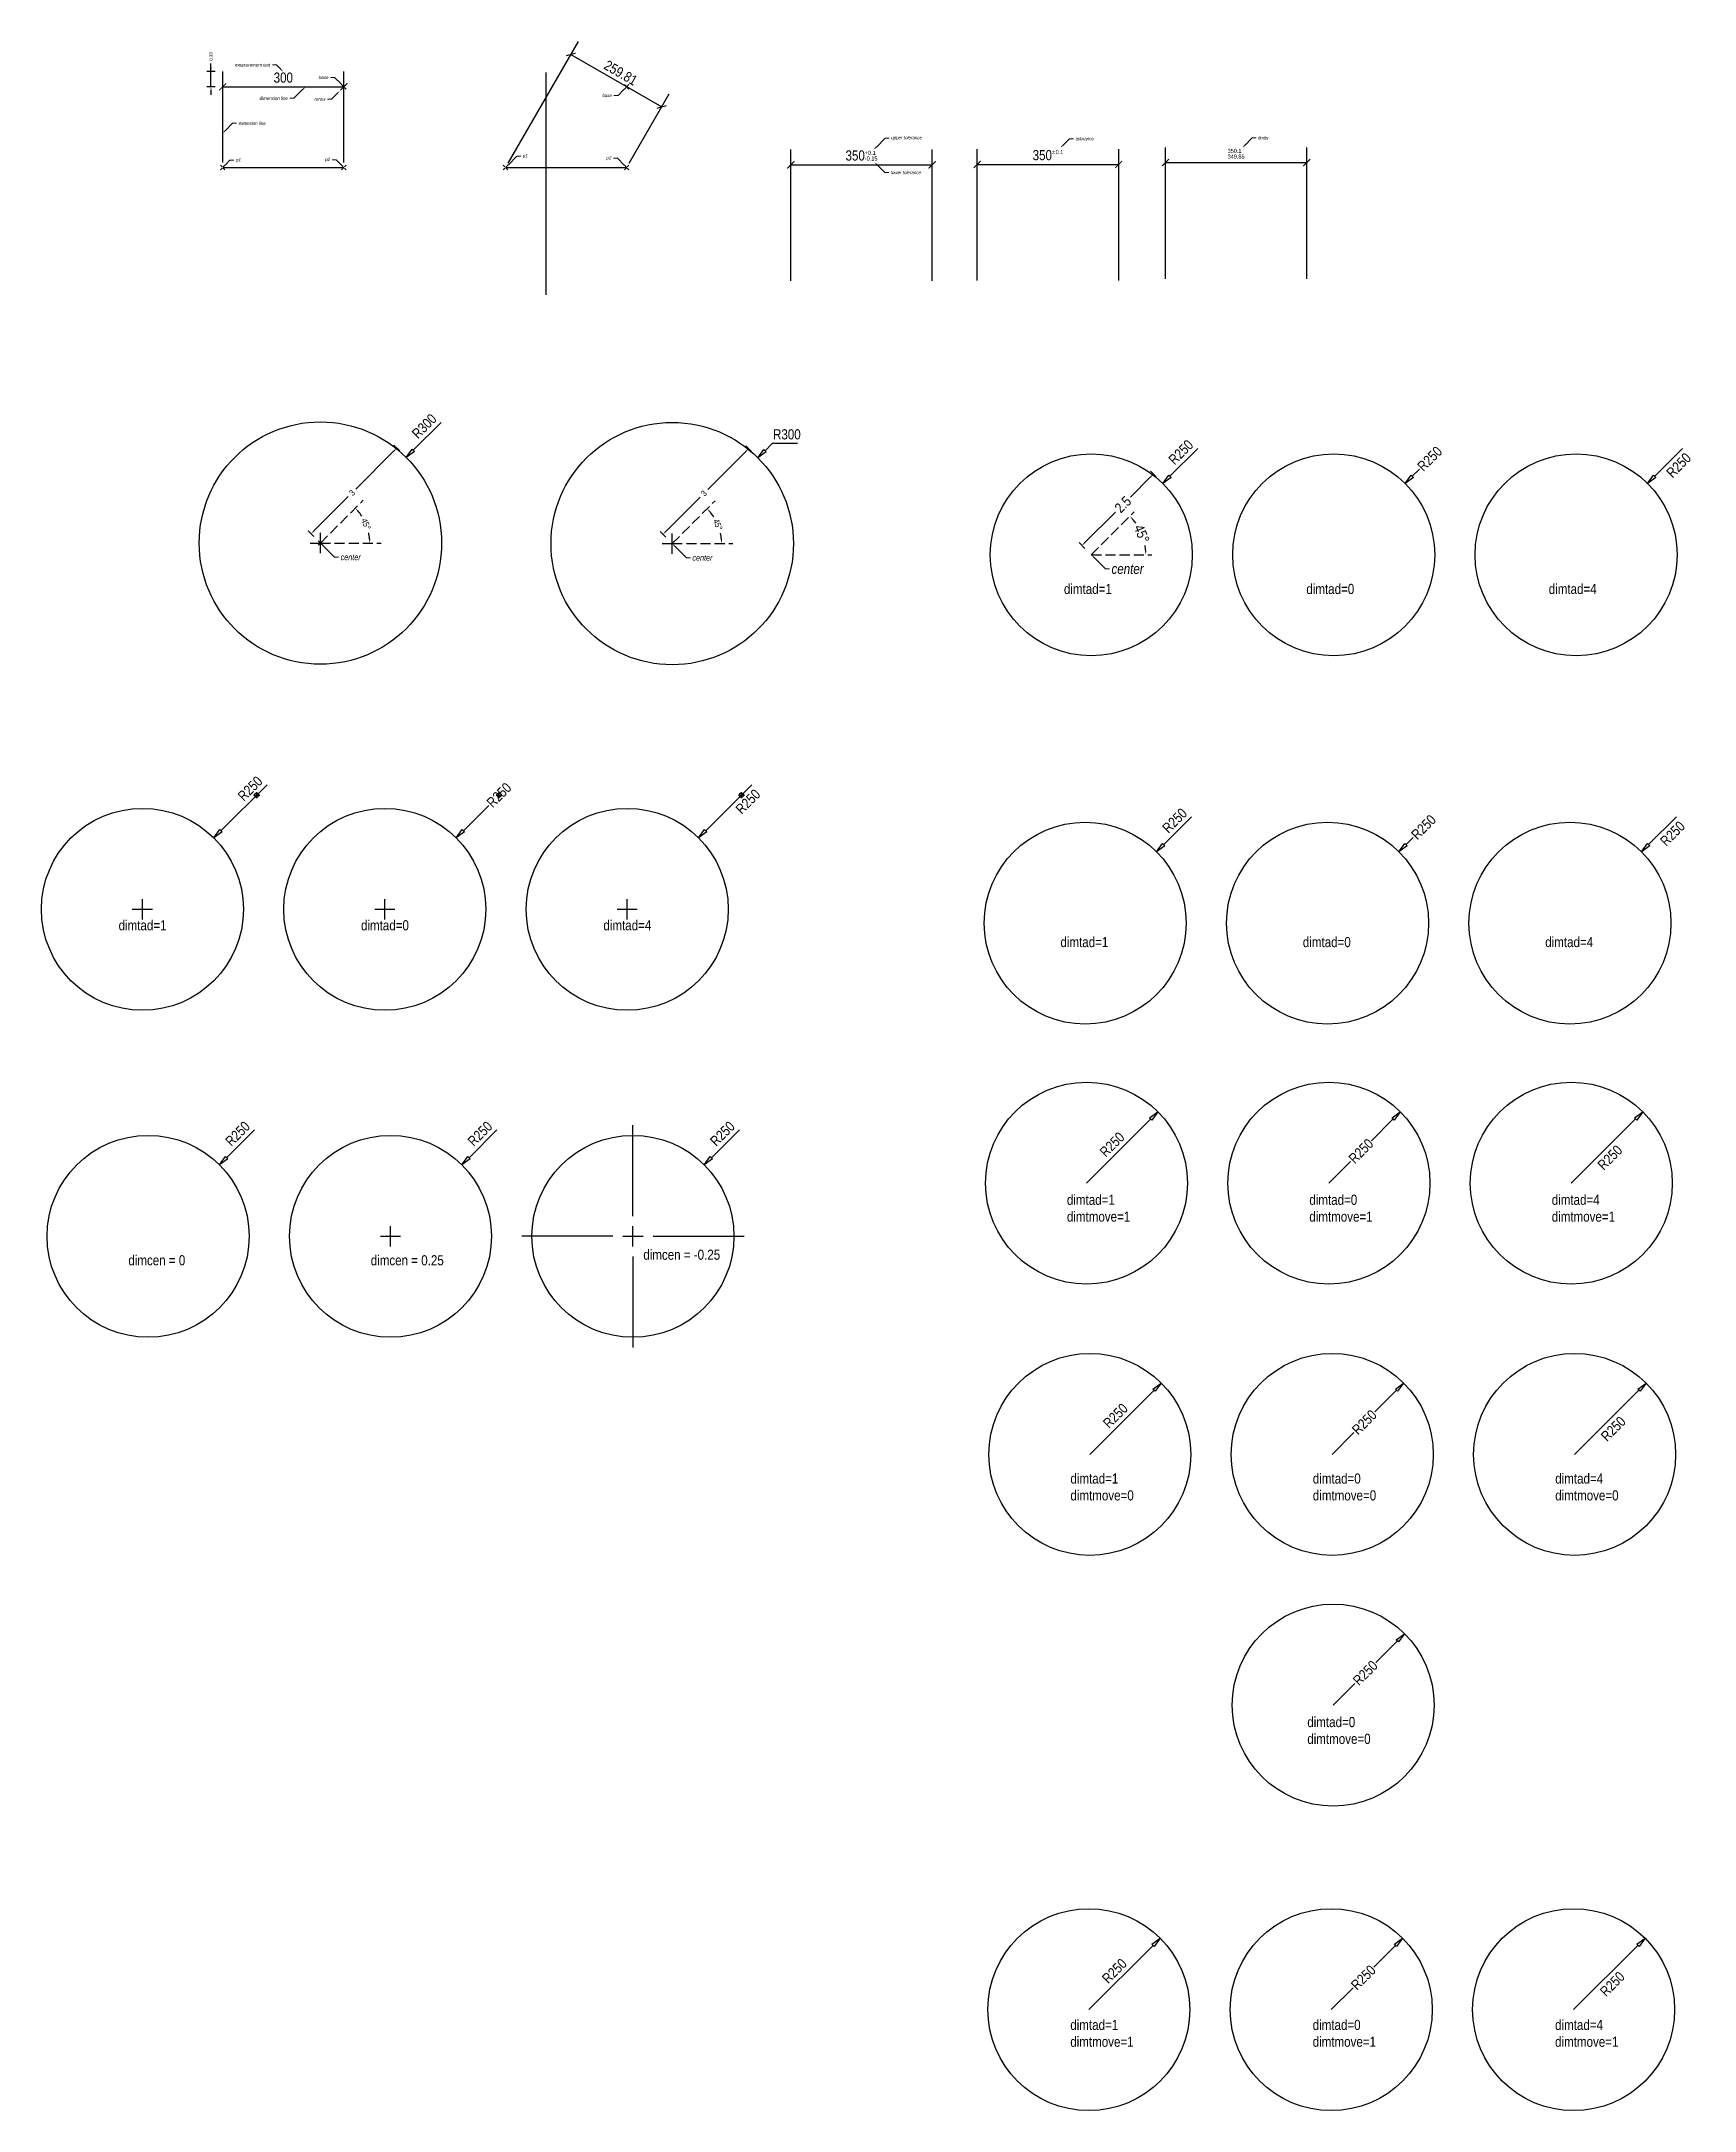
# Model space of a CAD drawing. Header units: metres. Extents: x -4.5 to 36.4, y -48.1 to 3.1.
import ezdxf
from ezdxf import colors
from ezdxf.entities.mleader import LeaderData, LeaderLine
from ezdxf.math import Vec2, Vec3

# ---------------------------------------------------------------- set-up
doc = ezdxf.new("R2010")
doc.units = ezdxf.units.M
doc.linetypes.add('AUSGEZOGEN', pattern=[0])
doc.linetypes.add('DASHED2', pattern=[0.3, 0.25, -0.05])
doc.layers.add('DimStyle variables R12', color=7, linetype='AUSGEZOGEN')
doc.styles.add('OpenSansCondensed-Italic', font='OpenSansCondensed-LightItalic.ttf')
doc.styles.add('OpenSansCondensed-Light', font='OpenSansCondensed-Light.ttf')
doc.dimstyles.new('EZ_RADIUS', dxfattribs={"dimtxt": 0.25, "dimasz": 0.25, "dimexe": 0.375, "dimexo": 0.125, "dimgap": 0.1, "dimtad": 1, "dimlfac": 100, "dimdsep": 46, "dimtxsty": 'OpenSansCondensed-Light', "dimblk": 'CLOSEDBLANK', "dimcen": 0.25, "dimadec": 0, "dimazin": 0, "dimtfac": 1, "dimtofl": 0, "dimtmove": 1, "dimatfit": 3, "dimarcsym": 0})
doc.dimstyles.new('EZ_RADIUS_INSIDE', dxfattribs={"dimtxt": 0.25, "dimasz": 0.25, "dimexe": 0.375, "dimexo": 0.125, "dimgap": 0.1, "dimtad": 0, "dimlfac": 100, "dimdsep": 46, "dimtxsty": 'OpenSansCondensed-Light', "dimblk": 'CLOSEDBLANK', "dimcen": 0.25, "dimadec": 0, "dimazin": 0, "dimtfac": 1, "dimtix": 1, "dimtofl": 0, "dimtmove": 0, "dimatfit": 0, "dimarcsym": 0})
doc.dimstyles.new('EZDXF', dxfattribs={"dimtxt": 0.25, "dimasz": 0.175, "dimexe": 0.375, "dimexo": 0.125, "dimgap": 0.1, "dimtad": 1, "dimlfac": 100, "dimdsep": 46, "dimtxsty": 'OpenSansCondensed-Light', "dimblk": 'ARCHTICK', "dimcen": 2.5, "dimadec": 0, "dimazin": 0, "dimtfac": 1, "dimtmove": 2, "dimatfit": 3, "dimarcsym": 0})
doc.dimstyles.new('small-blue-fix', dxfattribs={"dimtxt": 0.08, "dimasz": 0.1, "dimexe": 0.1, "dimexo": 0, "dimgap": 0.1, "dimtad": 0, "dimdsep": 46, "dimtxsty": 'OpenSansCondensed-Light', "dimsah": 1, "dimcen": 2.5, "dimclrd": 5, "dimclre": 5, "dimclrt": 5, "dimadec": 0, "dimazin": 0, "dimtfac": 1, "dimtmove": 0, "dimatfit": 3, "dimfxl": 0.1, "dimfxlon": 1, "dimarcsym": 0})

msp = doc.modelspace()

# ---------------------------------------------------------------- texts
at = {"char_height": 0.25, "attachment_point": 1, "style": 'OpenSansCondensed-Light'}
for s, insert, width in [('\\C5;dimtad=1', (20.82235, -10.30902), 1.0286902), ('\\C5;dimtad=0', (26.82235, -10.30902), 1.0286902), ('\\C5;dimtad=4', (32.82235, -10.30902), 1.0286902), ('\\C5;dimtad=1', (-2.57657, -18.6364), 1.0286902), ('\\C5;dimtad=0', (3.42343, -18.6364), 1.0286902), ('\\C5;dimtad=4', (9.42343, -18.6364), 1.0286902), ('\\C5;dimtad=1', (20.73622, -19.05128), 1.0286902), ('\\C5;dimtad=0', (26.73622, -19.05128), 1.0286902), ('\\C5;dimtad=4', (32.73622, -19.05128), 1.0286902), ('\\C5;dimtad=1\\Pdimtmove=1', (20.89637, -25.43215), 1.0286902), ('\\C5;dimtad=0\\Pdimtmove=1', (26.89637, -25.43215), 1.0286902), ('\\C5;dimtad=4\\Pdimtmove=1', (32.89637, -25.43215), 1.0286902), ('\\C5;dimcen = 0', (-2.33504, -26.93043), 1.8053115), ('\\C5;dimcen = 0.25', (3.66496, -26.93043), 2.0935421), ('\\C5;dimcen = -0.25', (10.41115, -26.79187), 1.85335), ('\\C5;dimtad=1\\Pdimtmove=0', (20.98324, -32.33409), 1.0286902), ('\\C5;dimtad=0\\Pdimtmove=0', (26.98324, -32.33409), 1.0286902), ('\\C5;dimtad=4\\Pdimtmove=0', (32.98324, -32.33409), 1.0286902), ('\\C5;dimtad=0\\Pdimtmove=0', (26.84635, -38.36319), 1.0286902), ('\\C5;dimtad=1\\Pdimtmove=1', (20.97975, -45.86198), 1.0286902), ('\\C5;dimtad=0\\Pdimtmove=1', (26.97975, -45.86198), 1.0286902), ('\\C5;dimtad=4\\Pdimtmove=1', (32.97975, -45.86198), 1.0286902)]:
    msp.add_mtext(s, dxfattribs=dict(at, insert=insert, width=width))

# ---------------------------------------------------------------- blocks, each defined once
blk = doc.blocks.new('_ARCHTICK')
at = {"color": 0, "linetype": 'ByBlock', "const_width": 0.15}
blk.add_lwpolyline([(-0.5, -0.5), (0.5, 0.5)], dxfattribs=at)
blk = doc.blocks.new('MarkBlue')
at = {"layer": 'DimStyle variables R12', "color": 5, "linetype": 'AUSGEZOGEN', "lineweight": 13, "transparency": 33554687}
for p, q in [((-0.007, 0.007), (-0.028, 0.028)), ((0.007, 0.007), (0.028, 0.028)), ((-0.007, -0.007), (-0.028, -0.028)), ((0.007, -0.007), (0.028, -0.028))]:
    blk.add_line(p, q, dxfattribs=at)
blk = doc.blocks.new('*D49')
at = {"color": 5, "lineweight": -2}
for p, q in [((-0.29, 2.375), (-0.29, 2.575)), ((-0.29, 2.475), (-0.29, 2.575)), ((-0.19, 2.375), (-0.39, 2.375)), ((-0.29, 2), (-0.29, 2.375)), ((-0.19, 2), (-0.39, 2)), ((-0.29, 1.9), (-0.29, 1.8))]:
    blk.add_line(p, q, dxfattribs=at)
at = {"color": 5}
for points in [[(-0.307, 2.475), (-0.273, 2.475), (-0.29, 2.375)], [(-0.273, 1.9), (-0.307, 1.9), (-0.29, 2)]]:
    blk.add_solid(points, dxfattribs=at)
at = {"layer": 'Defpoints', "color": 0}
for p in [(-0.29, 2.375), (0, 2.375), (0, 2)]:
    blk.add_point(p, dxfattribs=at)
at = {"color": 5, "insert": (-0.29, 2.75), "char_height": 0.08, "attachment_point": 5, "rotation": 90, "style": 'OpenSansCondensed-Light'}
blk.add_mtext('0.38', dxfattribs=at)
blk = doc.blocks.new('*D52')
at = {"color": 0, "lineweight": -2}
for p, q in [((14.062, -2.807), (14.062, 0.443)), ((14.062, 0.068), (17.562, 0.068)), ((17.562, -2.807), (17.562, 0.443))]:
    blk.add_line(p, q, dxfattribs=at)
at = {"layer": 'Defpoints', "color": 0}
for p in [(17.562, 0.068), (14.062, -2.932), (17.562, -2.932)]:
    blk.add_point(p, dxfattribs=at)
at = {"color": 0, "lineweight": -2, "xscale": 0.175, "yscale": 0.175, "zscale": 0.175, "rotation": 180}
blk.add_blockref('_ARCHTICK', (14.062, 0.068), dxfattribs=at)
at = {"color": 0, "lineweight": -2, "xscale": 0.175, "yscale": 0.175, "zscale": 0.175}
blk.add_blockref('_ARCHTICK', (17.562, 0.068), dxfattribs=at)
at = {"color": 0, "insert": (15.812, 0.297), "char_height": 0.25, "attachment_point": 5, "style": 'OpenSansCondensed-Light'}
blk.add_mtext('\\A1;350{\\H0.100000;\\S+0.1^ -0.15;}', dxfattribs=at)
blk = doc.blocks.new('*D55')
at = {"color": 0, "lineweight": -2}
for p, q in [((18.678, -2.798), (18.678, 0.452)), ((18.678, 0.077), (22.178, 0.077)), ((22.178, -2.798), (22.178, 0.452))]:
    blk.add_line(p, q, dxfattribs=at)
at = {"layer": 'Defpoints', "color": 0}
for p in [(22.178, 0.077), (18.678, -2.923), (22.178, -2.923)]:
    blk.add_point(p, dxfattribs=at)
at = {"color": 0, "lineweight": -2, "xscale": 0.175, "yscale": 0.175, "zscale": 0.175, "rotation": 180}
blk.add_blockref('_ARCHTICK', (18.678, 0.077), dxfattribs=at)
at = {"color": 0, "lineweight": -2, "xscale": 0.175, "yscale": 0.175, "zscale": 0.175}
blk.add_blockref('_ARCHTICK', (22.178, 0.077), dxfattribs=at)
at = {"color": 0, "insert": (20.428, 0.306), "char_height": 0.25, "attachment_point": 5, "style": 'OpenSansCondensed-Light'}
blk.add_mtext('\\A2;350{\\H0.100000;%%p0.1}', dxfattribs=at)
blk = doc.blocks.new('*D58')
at = {"color": 0, "lineweight": -2}
for p, q in [((23.334, -2.752), (23.334, 0.498)), ((23.334, 0.123), (26.834, 0.123)), ((26.834, -2.752), (26.834, 0.498))]:
    blk.add_line(p, q, dxfattribs=at)
at = {"layer": 'Defpoints', "color": 0}
for p in [(26.834, 0.123), (23.334, -2.877), (26.834, -2.877)]:
    blk.add_point(p, dxfattribs=at)
at = {"color": 0, "lineweight": -2, "xscale": 0.175, "yscale": 0.175, "zscale": 0.175, "rotation": 180}
blk.add_blockref('_ARCHTICK', (23.334, 0.123), dxfattribs=at)
at = {"color": 0, "lineweight": -2, "xscale": 0.175, "yscale": 0.175, "zscale": 0.175}
blk.add_blockref('_ARCHTICK', (26.834, 0.123), dxfattribs=at)
at = {"color": 0, "insert": (25.084, 0.343), "char_height": 0.25, "attachment_point": 5, "style": 'OpenSansCondensed-Light'}
blk.add_mtext('{\\H0.100000;\\S350.1^ 349.85;}', dxfattribs=at)
blk = doc.blocks.new('_CLOSEDBLANK')
at = {"color": 0, "linetype": 'ByBlock'}
blk.add_lwpolyline([(-1, 0.16), (0, 0), (-1, -0.16)], close=True, dxfattribs=at)
blk = doc.blocks.new('*D61')
at = {"color": 0, "lineweight": -2}
blk.add_line((5.408, -6.309), (4.717, -6.999), dxfattribs=at)
at = {"color": 0}
for p, q in [((2.419, -9.547), (2.419, -9.047)), ((2.169, -9.297), (2.669, -9.297))]:
    blk.add_line(p, q, dxfattribs=at)
at = {"layer": 'Defpoints', "color": 0}
for p in [(4.541, -7.176), (2.419, -9.297)]:
    blk.add_point(p, dxfattribs=at)
at = {"color": 0, "lineweight": -2, "xscale": 0.25, "yscale": 0.25, "zscale": 0.25, "rotation": 225}
blk.add_blockref('_CLOSEDBLANK', (4.541, -7.176), dxfattribs=at)
at = {"color": 0, "insert": (4.989, -6.404), "char_height": 0.25, "attachment_point": 5, "rotation": 45, "style": 'OpenSansCondensed-Light'}
blk.add_mtext('R300', dxfattribs=at)
blk = doc.blocks.new('*D64')
at = {"color": 5, "lineweight": -2}
for p, q in [((4.24, -7.016), (3.297, -7.959)), ((4.381, -7.016), (4.24, -6.875)), ((2.26, -8.996), (3.109, -8.147)), ((2.26, -9.138), (2.118, -8.996))]:
    blk.add_line(p, q, dxfattribs=at)
at = {"color": 5}
for points in [[(4.251, -7.028), (4.228, -7.005), (4.31, -6.946)], [(2.248, -8.985), (2.271, -9.008), (2.189, -9.067)]]:
    blk.add_solid(points, dxfattribs=at)
at = {"layer": 'Defpoints', "color": 0}
for p in [(4.31, -6.946), (4.541, -7.176), (2.419, -9.297)]:
    blk.add_point(p, dxfattribs=at)
at = {"color": 5, "insert": (3.203, -8.053), "char_height": 0.15, "attachment_point": 5, "rotation": 45, "style": 'OpenSansCondensed-Light'}
blk.add_mtext('3', dxfattribs=at)
blk = doc.blocks.new('*D65')
at = {"color": 5, "lineweight": -2}
for start, end in [(32.8532, 40.3096), (4.6904, 12.1043)]:
    blk.add_arc((2.419, -9.297), 1.222, start, end, dxfattribs=at)
at = {"color": 5}
for points in [[(3.363, -8.495), (3.339, -8.518), (3.283, -8.433)], [(3.62, -9.198), (3.654, -9.197), (3.641, -9.297)]]:
    blk.add_solid(points, dxfattribs=at)
at = {"layer": 'Defpoints', "color": 0}
for p in [(3.477, -8.686), (3.48, -8.237), (2.419, -9.297), (2.419, -9.297), (3.919, -9.297)]:
    blk.add_point(p, dxfattribs=at)
at = {"color": 5, "insert": (3.548, -8.83), "char_height": 0.15, "attachment_point": 5, "rotation": 292.4788, "style": 'OpenSansCondensed-Light'}
blk.add_mtext('45%%d', dxfattribs=at)
blk = doc.blocks.new('*D68')
at = {"color": 0, "lineweight": -2}
for p in [(13.425, -7.013), (14.229, -6.836)]:
    blk.add_line(p, (13.602, -6.836), dxfattribs=at)
at = {"color": 0}
for p, q in [((11.127, -9.561), (11.127, -9.061)), ((10.877, -9.311), (11.377, -9.311))]:
    blk.add_line(p, q, dxfattribs=at)
at = {"layer": 'Defpoints', "color": 0}
for p in [(13.249, -7.19), (11.127, -9.311)]:
    blk.add_point(p, dxfattribs=at)
at = {"color": 0, "lineweight": -2, "xscale": 0.25, "yscale": 0.25, "zscale": 0.25, "rotation": 225}
blk.add_blockref('_CLOSEDBLANK', (13.249, -7.19), dxfattribs=at)
at = {"color": 0, "insert": (13.965, -6.607), "char_height": 0.25, "attachment_point": 5, "style": 'OpenSansCondensed-Light'}
blk.add_mtext('R300', dxfattribs=at)
blk = doc.blocks.new('*D69')
at = {"color": 5, "lineweight": -2}
for p, q in [((12.948, -7.03), (12.005, -7.972)), ((13.089, -7.03), (12.948, -6.889)), ((10.968, -9.01), (11.817, -8.16)), ((10.968, -9.151), (10.826, -9.01))]:
    blk.add_line(p, q, dxfattribs=at)
at = {"color": 5}
for points in [[(12.959, -7.042), (12.936, -7.018), (13.018, -6.959)], [(10.956, -8.998), (10.98, -9.022), (10.897, -9.081)]]:
    blk.add_solid(points, dxfattribs=at)
at = {"layer": 'Defpoints', "color": 0}
for p in [(13.018, -6.959), (13.249, -7.19), (11.127, -9.311)]:
    blk.add_point(p, dxfattribs=at)
at = {"color": 5, "insert": (11.911, -8.066), "char_height": 0.15, "attachment_point": 5, "rotation": 45, "style": 'OpenSansCondensed-Light'}
blk.add_mtext('3', dxfattribs=at)
blk = doc.blocks.new('*D70')
at = {"color": 5, "lineweight": -2}
for start, end in [(32.8532, 40.3096), (4.6904, 12.1043)]:
    blk.add_arc((11.127, -9.311), 1.222, start, end, dxfattribs=at)
at = {"color": 5}
for points in [[(12.071, -8.509), (12.047, -8.532), (11.991, -8.447)], [(12.328, -9.212), (12.362, -9.21), (12.349, -9.311)]]:
    blk.add_solid(points, dxfattribs=at)
at = {"layer": 'Defpoints', "color": 0}
for p in [(12.185, -8.7), (12.188, -8.25), (11.127, -9.311), (11.127, -9.311), (12.627, -9.311)]:
    blk.add_point(p, dxfattribs=at)
at = {"color": 5, "insert": (12.256, -8.844), "char_height": 0.15, "attachment_point": 5, "rotation": 292.4788, "style": 'OpenSansCondensed-Light'}
blk.add_mtext('45%%d', dxfattribs=at)
blk = doc.blocks.new('*D104')
at = {"color": 0, "lineweight": -2}
blk.add_line((24.135, -6.953), (23.445, -7.643), dxfattribs=at)
at = {"layer": 'Defpoints', "color": 0}
for p in [(23.268, -7.82), (21.5, -9.588)]:
    blk.add_point(p, dxfattribs=at)
at = {"color": 0, "lineweight": -2, "xscale": 0.25, "yscale": 0.25, "zscale": 0.25, "rotation": 225}
blk.add_blockref('_CLOSEDBLANK', (23.268, -7.82), dxfattribs=at)
at = {"color": 0, "insert": (23.717, -7.048), "char_height": 0.25, "attachment_point": 5, "rotation": 45, "style": 'OpenSansCondensed-Light'}
blk.add_mtext('R250', dxfattribs=at)
blk = doc.blocks.new('*D105')
at = {"color": 0, "lineweight": -2}
blk.add_line((29.445, -7.643), (29.621, -7.466), dxfattribs=at)
at = {"layer": 'Defpoints', "color": 0}
for p in [(29.268, -7.82), (27.5, -9.588)]:
    blk.add_point(p, dxfattribs=at)
at = {"color": 0, "lineweight": -2, "xscale": 0.25, "yscale": 0.25, "zscale": 0.25, "rotation": 225}
blk.add_blockref('_CLOSEDBLANK', (29.268, -7.82), dxfattribs=at)
at = {"color": 0, "insert": (29.878, -7.21), "char_height": 0.25, "attachment_point": 5, "rotation": 45, "style": 'OpenSansCondensed-Light'}
blk.add_mtext('R250', dxfattribs=at)
blk = doc.blocks.new('*D106')
at = {"color": 0, "lineweight": -2}
blk.add_line((36.135, -6.953), (35.445, -7.643), dxfattribs=at)
at = {"layer": 'Defpoints', "color": 0}
for p in [(35.268, -7.82), (33.5, -9.588)]:
    blk.add_point(p, dxfattribs=at)
at = {"color": 0, "lineweight": -2, "xscale": 0.25, "yscale": 0.25, "zscale": 0.25, "rotation": 225}
blk.add_blockref('_CLOSEDBLANK', (35.268, -7.82), dxfattribs=at)
at = {"color": 0, "insert": (36.04, -7.371), "char_height": 0.25, "attachment_point": 5, "rotation": 45, "style": 'OpenSansCondensed-Light'}
blk.add_mtext('R250', dxfattribs=at)
blk = doc.blocks.new('*D107')
at = {"color": 5, "lineweight": -2}
for p, q in [((22.967, -7.661), (22.469, -8.158)), ((23.108, -7.661), (22.967, -7.519)), ((21.34, -9.287), (22.099, -8.529)), ((21.34, -9.428), (21.199, -9.287))]:
    blk.add_line(p, q, dxfattribs=at)
at = {"color": 5}
for points in [[(22.979, -7.672), (22.955, -7.649), (23.038, -7.59)], [(21.329, -9.275), (21.352, -9.299), (21.27, -9.358)]]:
    blk.add_solid(points, dxfattribs=at)
at = {"layer": 'Defpoints', "color": 0}
for p in [(23.038, -7.59), (23.268, -7.82), (21.5, -9.588)]:
    blk.add_point(p, dxfattribs=at)
at = {"color": 5, "insert": (22.284, -8.343), "char_height": 0.25, "attachment_point": 5, "rotation": 45, "style": 'OpenSansCondensed-Light'}
blk.add_mtext('2.5', dxfattribs=at)
blk = doc.blocks.new('*D108')
at = {"color": 5, "lineweight": -2}
for start, end in [(35.3374, 40.7565), (4.2435, 9.6626)]:
    blk.add_arc((21.5, -9.588), 1.351, start, end, dxfattribs=at)
at = {"color": 5}
for points in [[(22.535, -8.695), (22.511, -8.717), (22.455, -8.633)], [(22.83, -9.488), (22.863, -9.487), (22.851, -9.588)]]:
    blk.add_solid(points, dxfattribs=at)
at = {"layer": 'Defpoints', "color": 0}
for p in [(22.561, -8.527), (21.5, -9.588), (21.5, -9.588), (22.805, -9.238), (23, -9.588)]:
    blk.add_point(p, dxfattribs=at)
at = {"color": 5, "insert": (22.748, -9.071), "char_height": 0.25, "attachment_point": 5, "rotation": 292.5, "style": 'OpenSansCondensed-Light'}
blk.add_mtext('45%%d', dxfattribs=at)
blk = doc.blocks.new('*D113')
at = {"color": 0, "lineweight": -2}
blk.add_line((23.983, -16.074), (23.293, -16.764), dxfattribs=at)
at = {"layer": 'Defpoints', "color": 0}
for p in [(23.116, -16.941), (21.348, -18.709)]:
    blk.add_point(p, dxfattribs=at)
at = {"color": 0, "lineweight": -2, "xscale": 0.25, "yscale": 0.25, "zscale": 0.25, "rotation": 225}
blk.add_blockref('_CLOSEDBLANK', (23.116, -16.941), dxfattribs=at)
at = {"color": 0, "insert": (23.565, -16.169), "char_height": 0.25, "attachment_point": 5, "rotation": 45, "style": 'OpenSansCondensed-Light'}
blk.add_mtext('R250', dxfattribs=at)
blk = doc.blocks.new('*D114')
at = {"color": 0, "lineweight": -2}
blk.add_line((29.293, -16.764), (29.47, -16.588), dxfattribs=at)
at = {"layer": 'Defpoints', "color": 0}
for p in [(29.116, -16.941), (27.348, -18.709)]:
    blk.add_point(p, dxfattribs=at)
at = {"color": 0, "lineweight": -2, "xscale": 0.25, "yscale": 0.25, "zscale": 0.25, "rotation": 225}
blk.add_blockref('_CLOSEDBLANK', (29.116, -16.941), dxfattribs=at)
at = {"color": 0, "insert": (29.726, -16.331), "char_height": 0.25, "attachment_point": 5, "rotation": 45, "style": 'OpenSansCondensed-Light'}
blk.add_mtext('R250', dxfattribs=at)
blk = doc.blocks.new('*D115')
at = {"color": 0, "lineweight": -2}
blk.add_line((35.983, -16.074), (35.293, -16.764), dxfattribs=at)
at = {"layer": 'Defpoints', "color": 0}
for p in [(35.116, -16.941), (33.348, -18.709)]:
    blk.add_point(p, dxfattribs=at)
at = {"color": 0, "lineweight": -2, "xscale": 0.25, "yscale": 0.25, "zscale": 0.25, "rotation": 225}
blk.add_blockref('_CLOSEDBLANK', (35.116, -16.941), dxfattribs=at)
at = {"color": 0, "insert": (35.888, -16.492), "char_height": 0.25, "attachment_point": 5, "rotation": 45, "style": 'OpenSansCondensed-Light'}
blk.add_mtext('R250', dxfattribs=at)
blk = doc.blocks.new('*D120')
at = {"color": 0, "lineweight": -2}
blk.add_line((21.382, -25.146), (22.973, -23.555), dxfattribs=at)
at = {"layer": 'Defpoints', "color": 0}
for p in [(23.149, -23.378), (21.382, -25.146)]:
    blk.add_point(p, dxfattribs=at)
at = {"color": 0, "lineweight": -2, "xscale": 0.25, "yscale": 0.25, "zscale": 0.25, "rotation": 45}
blk.add_blockref('_CLOSEDBLANK', (23.149, -23.378), dxfattribs=at)
at = {"color": 0, "insert": (22.015, -24.189), "char_height": 0.25, "attachment_point": 5, "rotation": 45, "style": 'OpenSansCondensed-Light'}
blk.add_mtext('R250', dxfattribs=at)
blk = doc.blocks.new('*D121')
at = {"color": 0, "lineweight": -2}
for p, q in [((28.434, -24.094), (28.973, -23.555)), ((27.92, -24.607), (27.382, -25.146))]:
    blk.add_line(p, q, dxfattribs=at)
at = {"layer": 'Defpoints', "color": 0}
for p in [(29.149, -23.378), (27.382, -25.146)]:
    blk.add_point(p, dxfattribs=at)
at = {"color": 0, "lineweight": -2, "xscale": 0.25, "yscale": 0.25, "zscale": 0.25, "rotation": 45}
blk.add_blockref('_CLOSEDBLANK', (29.149, -23.378), dxfattribs=at)
at = {"color": 0, "insert": (28.177, -24.351), "char_height": 0.25, "attachment_point": 5, "rotation": 45, "style": 'OpenSansCondensed-Light'}
blk.add_mtext('R250', dxfattribs=at)
blk = doc.blocks.new('*D122')
at = {"color": 0, "lineweight": -2}
blk.add_line((33.382, -25.146), (34.973, -23.555), dxfattribs=at)
at = {"layer": 'Defpoints', "color": 0}
for p in [(35.149, -23.378), (33.382, -25.146)]:
    blk.add_point(p, dxfattribs=at)
at = {"color": 0, "lineweight": -2, "xscale": 0.25, "yscale": 0.25, "zscale": 0.25, "rotation": 45}
blk.add_blockref('_CLOSEDBLANK', (35.149, -23.378), dxfattribs=at)
at = {"color": 0, "insert": (34.339, -24.512), "char_height": 0.25, "attachment_point": 5, "rotation": 45, "style": 'OpenSansCondensed-Light'}
blk.add_mtext('R250', dxfattribs=at)
blk = doc.blocks.new('*D127')
at = {"color": 0, "lineweight": -2}
blk.add_line((21.464, -31.862), (23.055, -30.271), dxfattribs=at)
at = {"layer": 'Defpoints', "color": 0}
for p in [(23.231, -30.094), (21.464, -31.862)]:
    blk.add_point(p, dxfattribs=at)
at = {"color": 0, "lineweight": -2, "xscale": 0.25, "yscale": 0.25, "zscale": 0.25, "rotation": 45}
blk.add_blockref('_CLOSEDBLANK', (23.231, -30.094), dxfattribs=at)
at = {"color": 0, "insert": (22.097, -30.905), "char_height": 0.25, "attachment_point": 5, "rotation": 45, "style": 'OpenSansCondensed-Light'}
blk.add_mtext('R250', dxfattribs=at)
blk = doc.blocks.new('*D128')
at = {"color": 0, "lineweight": -2}
for p, q in [((28.516, -30.809), (29.055, -30.271)), ((28.002, -31.323), (27.464, -31.862))]:
    blk.add_line(p, q, dxfattribs=at)
at = {"layer": 'Defpoints', "color": 0}
for p in [(29.231, -30.094), (27.464, -31.862)]:
    blk.add_point(p, dxfattribs=at)
at = {"color": 0, "lineweight": -2, "xscale": 0.25, "yscale": 0.25, "zscale": 0.25, "rotation": 45}
blk.add_blockref('_CLOSEDBLANK', (29.231, -30.094), dxfattribs=at)
at = {"color": 0, "insert": (28.259, -31.066), "char_height": 0.25, "attachment_point": 5, "rotation": 45, "style": 'OpenSansCondensed-Light'}
blk.add_mtext('R250', dxfattribs=at)
blk = doc.blocks.new('*D129')
at = {"color": 0, "lineweight": -2}
blk.add_line((33.464, -31.862), (35.055, -30.271), dxfattribs=at)
at = {"layer": 'Defpoints', "color": 0}
for p in [(35.231, -30.094), (33.464, -31.862)]:
    blk.add_point(p, dxfattribs=at)
at = {"color": 0, "lineweight": -2, "xscale": 0.25, "yscale": 0.25, "zscale": 0.25, "rotation": 45}
blk.add_blockref('_CLOSEDBLANK', (35.231, -30.094), dxfattribs=at)
at = {"color": 0, "insert": (34.421, -31.228), "char_height": 0.25, "attachment_point": 5, "rotation": 45, "style": 'OpenSansCondensed-Light'}
blk.add_mtext('R250', dxfattribs=at)
blk = doc.blocks.new('*D132')
at = {"color": 0, "lineweight": -2}
for p, q in [((28.539, -37.017), (29.078, -36.478)), ((28.025, -37.53), (27.487, -38.069))]:
    blk.add_line(p, q, dxfattribs=at)
at = {"layer": 'Defpoints', "color": 0}
for p in [(29.255, -36.301), (27.487, -38.069)]:
    blk.add_point(p, dxfattribs=at)
at = {"color": 0, "lineweight": -2, "xscale": 0.25, "yscale": 0.25, "zscale": 0.25, "rotation": 45}
blk.add_blockref('_CLOSEDBLANK', (29.255, -36.301), dxfattribs=at)
at = {"color": 0, "insert": (28.282, -37.273), "char_height": 0.25, "attachment_point": 5, "rotation": 45, "style": 'OpenSansCondensed-Light'}
blk.add_mtext('R250', dxfattribs=at)
blk = doc.blocks.new('*D137')
at = {"color": 0, "lineweight": -2}
blk.add_line((21.439, -45.609), (23.03, -44.018), dxfattribs=at)
at = {"layer": 'Defpoints', "color": 0}
for p in [(23.207, -43.841), (21.439, -45.609)]:
    blk.add_point(p, dxfattribs=at)
at = {"color": 0, "lineweight": -2, "xscale": 0.25, "yscale": 0.25, "zscale": 0.25, "rotation": 45}
blk.add_blockref('_CLOSEDBLANK', (23.207, -43.841), dxfattribs=at)
at = {"color": 0, "insert": (22.073, -44.652), "char_height": 0.25, "attachment_point": 5, "rotation": 45, "style": 'OpenSansCondensed-Light'}
blk.add_mtext('R250', dxfattribs=at)
blk = doc.blocks.new('*D138')
at = {"color": 0, "lineweight": -2}
for p, q in [((28.491, -44.557), (29.03, -44.018)), ((27.978, -45.07), (27.439, -45.609))]:
    blk.add_line(p, q, dxfattribs=at)
at = {"layer": 'Defpoints', "color": 0}
for p in [(29.207, -43.841), (27.439, -45.609)]:
    blk.add_point(p, dxfattribs=at)
at = {"color": 0, "lineweight": -2, "xscale": 0.25, "yscale": 0.25, "zscale": 0.25, "rotation": 45}
blk.add_blockref('_CLOSEDBLANK', (29.207, -43.841), dxfattribs=at)
at = {"color": 0, "insert": (28.235, -44.814), "char_height": 0.25, "attachment_point": 5, "rotation": 45, "style": 'OpenSansCondensed-Light'}
blk.add_mtext('R250', dxfattribs=at)
blk = doc.blocks.new('*D139')
at = {"color": 0, "lineweight": -2}
blk.add_line((33.439, -45.609), (35.03, -44.018), dxfattribs=at)
at = {"layer": 'Defpoints', "color": 0}
for p in [(35.207, -43.841), (33.439, -45.609)]:
    blk.add_point(p, dxfattribs=at)
at = {"color": 0, "lineweight": -2, "xscale": 0.25, "yscale": 0.25, "zscale": 0.25, "rotation": 45}
blk.add_blockref('_CLOSEDBLANK', (35.207, -43.841), dxfattribs=at)
at = {"color": 0, "insert": (34.396, -44.975), "char_height": 0.25, "attachment_point": 5, "rotation": 45, "style": 'OpenSansCondensed-Light'}
blk.add_mtext('R250', dxfattribs=at)
blk = doc.blocks.new('*D144')
at = {"color": 0, "lineweight": -2}
blk.add_line((-0.043, -16.421), (1.098, -15.28), dxfattribs=at)
at = {"color": 0}
for p, q in [((-2.237, -18.366), (-1.737, -18.366)), ((-1.987, -18.616), (-1.987, -18.116))]:
    blk.add_line(p, q, dxfattribs=at)
at = {"layer": 'Defpoints', "color": 0}
for p in [(-0.22, -16.598), (-1.987, -18.366)]:
    blk.add_point(p, dxfattribs=at)
at = {"color": 0, "lineweight": -2, "xscale": 0.25, "yscale": 0.25, "zscale": 0.25, "rotation": 225}
blk.add_blockref('_CLOSEDBLANK', (-0.22, -16.598), dxfattribs=at)
at = {"color": 0, "insert": (0.679, -15.376), "char_height": 0.25, "attachment_point": 5, "rotation": 45, "style": 'OpenSansCondensed-Light'}
blk.add_mtext('R250', dxfattribs=at)
blk = doc.blocks.new('*D145')
at = {"color": 0, "lineweight": -2}
blk.add_line((5.957, -16.421), (6.584, -15.794), dxfattribs=at)
at = {"color": 0}
for p, q in [((3.763, -18.366), (4.263, -18.366)), ((4.013, -18.616), (4.013, -18.116))]:
    blk.add_line(p, q, dxfattribs=at)
at = {"layer": 'Defpoints', "color": 0}
for p in [(5.78, -16.598), (4.013, -18.366)]:
    blk.add_point(p, dxfattribs=at)
at = {"color": 0, "lineweight": -2, "xscale": 0.25, "yscale": 0.25, "zscale": 0.25, "rotation": 225}
blk.add_blockref('_CLOSEDBLANK', (5.78, -16.598), dxfattribs=at)
at = {"color": 0, "insert": (6.841, -15.537), "char_height": 0.25, "attachment_point": 5, "rotation": 45, "style": 'OpenSansCondensed-Light'}
blk.add_mtext('R250', dxfattribs=at)
blk = doc.blocks.new('*D146')
at = {"color": 0, "lineweight": -2}
blk.add_line((11.957, -16.421), (13.098, -15.28), dxfattribs=at)
at = {"color": 0}
for p, q in [((9.763, -18.366), (10.263, -18.366)), ((10.013, -18.616), (10.013, -18.116))]:
    blk.add_line(p, q, dxfattribs=at)
at = {"layer": 'Defpoints', "color": 0}
for p in [(11.78, -16.598), (10.013, -18.366)]:
    blk.add_point(p, dxfattribs=at)
at = {"color": 0, "lineweight": -2, "xscale": 0.25, "yscale": 0.25, "zscale": 0.25, "rotation": 225}
blk.add_blockref('_CLOSEDBLANK', (11.78, -16.598), dxfattribs=at)
at = {"color": 0, "insert": (13.003, -15.699), "char_height": 0.25, "attachment_point": 5, "rotation": 45, "style": 'OpenSansCondensed-Light'}
blk.add_mtext('R250', dxfattribs=at)
blk = doc.blocks.new('*D158')
at = {"color": 0, "lineweight": -2}
blk.add_line((0.789, -23.827), (0.098, -24.518), dxfattribs=at)
at = {"layer": 'Defpoints', "color": 0}
for p in [(-0.079, -24.694), (-1.846, -26.462)]:
    blk.add_point(p, dxfattribs=at)
at = {"color": 0, "lineweight": -2, "xscale": 0.25, "yscale": 0.25, "zscale": 0.25, "rotation": 225}
blk.add_blockref('_CLOSEDBLANK', (-0.079, -24.694), dxfattribs=at)
at = {"color": 0, "insert": (0.37, -23.922), "char_height": 0.25, "attachment_point": 5, "rotation": 45, "style": 'OpenSansCondensed-Light'}
blk.add_mtext('R250', dxfattribs=at)
blk = doc.blocks.new('*D159')
at = {"color": 0, "lineweight": -2}
blk.add_line((6.789, -23.827), (6.098, -24.518), dxfattribs=at)
at = {"color": 0}
for p, q in [((3.904, -26.462), (4.404, -26.462)), ((4.154, -26.712), (4.154, -26.212))]:
    blk.add_line(p, q, dxfattribs=at)
at = {"layer": 'Defpoints', "color": 0}
for p in [(5.921, -24.694), (4.154, -26.462)]:
    blk.add_point(p, dxfattribs=at)
at = {"color": 0, "lineweight": -2, "xscale": 0.25, "yscale": 0.25, "zscale": 0.25, "rotation": 225}
blk.add_blockref('_CLOSEDBLANK', (5.921, -24.694), dxfattribs=at)
at = {"color": 0, "insert": (6.37, -23.922), "char_height": 0.25, "attachment_point": 5, "rotation": 45, "style": 'OpenSansCondensed-Light'}
blk.add_mtext('R250', dxfattribs=at)
blk = doc.blocks.new('*D160')
at = {"color": 0}
for p, q in [((10.154, -25.962), (10.154, -23.712)), ((9.654, -26.462), (7.404, -26.462)), ((9.904, -26.462), (10.404, -26.462)), ((10.154, -26.712), (10.154, -26.212)), ((10.654, -26.462), (12.904, -26.462)), ((10.154, -26.962), (10.154, -29.212))]:
    blk.add_line(p, q, dxfattribs=at)
at = {"color": 0, "lineweight": -2}
blk.add_line((12.789, -23.827), (12.098, -24.518), dxfattribs=at)
at = {"layer": 'Defpoints', "color": 0}
for p in [(11.921, -24.694), (10.154, -26.462)]:
    blk.add_point(p, dxfattribs=at)
at = {"color": 0, "lineweight": -2, "xscale": 0.25, "yscale": 0.25, "zscale": 0.25, "rotation": 225}
blk.add_blockref('_CLOSEDBLANK', (11.921, -24.694), dxfattribs=at)
at = {"color": 0, "insert": (12.37, -23.922), "char_height": 0.25, "attachment_point": 5, "rotation": 45, "style": 'OpenSansCondensed-Light'}
blk.add_mtext('R250', dxfattribs=at)

# ---------------------------------------------------------------- dimensions: what is measured, and where the dimension line sits
msp.add_linear_dim(base=(8.61603, 2.79904), p1=(7, 0), p2=(10, 0), angle=330, dimstyle='EZDXF').render()
dim = msp.add_linear_dim(base=(-0.29, 2.375), p1=(0, 2), p2=(0, 2.375), angle=90, dimstyle='small-blue-fix')
dim.commit()
dim.dimension.update_dxf_attribs({"geometry": '*D49', "text_midpoint": (-0.29, 2.7495407908), "dimtype": 160})
msp.add_linear_dim(base=(0, 2), p1=(0, 0), p2=(3, 0), dimstyle='EZDXF').render()
for base, p1, p2, override, picture, middle in [((17.56204, 0.0682), (14.06204, -2.9318), (17.56204, -2.9318), {"dimtol": 1, "dimlim": 0, "dimtp": 0.1, "dimtm": 0.15, "dimtfac": 0.4, "dimtdec": 2, "dimtolj": 1}, '*D52', (15.81204, 0.29683)), ((22.1777, 0.07735), (18.6777, -2.92265), (22.1777, -2.92265), {"dimtol": 1, "dimlim": 0, "dimtp": 0.1, "dimtm": 0.1, "dimtfac": 0.4, "dimtdec": 2, "dimtolj": 2}, '*D55', (20.4277, 0.30598)), ((26.83407, 0.12294), (23.33407, -2.87706), (26.83407, -2.87706), {"dimtol": 0, "dimlim": 1, "dimtp": 0.1, "dimtm": 0.15, "dimtfac": 0.4, "dimtdec": 2}, '*D58', (25.08407, 0.34251))]:
    dim = msp.add_linear_dim(base=base, p1=p1, p2=p2, dimstyle='EZDXF', override=override)
    dim.commit()
    dim.dimension.update_dxf_attribs({"geometry": picture, "text_midpoint": middle})
dim = msp.add_radius_dim(center=(2.41919, -9.29725), mpoint=(4.54051, -7.17593), dimstyle='EZ_RADIUS')
dim.commit()
dim.dimension.update_dxf_attribs({"geometry": '*D61', "text_midpoint": (4.98927, -6.40384)})
for center, mpoint, dimstyle, override, picture, middle in [((11.12728, -9.31091), (13.2486, -7.18959), 'EZ_RADIUS', {"dimtad": 1, "dimtoh": 1}, '*D68', (13.96542, -6.60741)), ((21.50001, -9.58779), (23.26778, -7.82002), 'EZ_RADIUS', {"dimtad": 1, "dimcen": 0}, '*D104', (23.71654, -7.04793)), ((27.50001, -9.58779), (29.26778, -7.82002), 'EZ_RADIUS', {"dimtad": 0, "dimcen": 0}, '*D105', (29.8782, -7.2096)), ((33.50001, -9.58779), (35.26778, -7.82002), 'EZ_RADIUS', {"dimtad": 4, "dimcen": 0}, '*D106', (36.03987, -7.37126)), ((21.34823, -18.70888), (23.11599, -16.94111), 'EZ_RADIUS', {"dimtad": 1, "dimcen": 0}, '*D113', (23.56475, -16.16902)), ((27.34823, -18.70888), (29.11599, -16.94111), 'EZ_RADIUS', {"dimtad": 0, "dimcen": 0}, '*D114', (29.72642, -16.33069)), ((33.34823, -18.70888), (35.11599, -16.94111), 'EZ_RADIUS', {"dimtad": 4, "dimcen": 0}, '*D115', (35.88808, -16.49235)), ((-1.84633, -26.46217), (-0.07857, -24.6944), 'EZ_RADIUS', {"dimcen": 0}, '*D158', (0.37019, -23.92231)), ((4.15367, -26.46217), (5.92143, -24.6944), 'EZ_RADIUS', {"dimcen": 0.25}, '*D159', (6.37019, -23.92231)), ((10.15367, -26.46217), (11.92143, -24.6944), 'EZ_RADIUS', {"dimcen": -0.25}, '*D160', (12.37019, -23.92231)), ((21.38155, -25.14606), (23.14932, -23.37829), 'EZ_RADIUS_INSIDE', {"dimtad": 1}, '*D120', (22.01538, -24.1889)), ((27.38155, -25.14606), (29.14932, -23.37829), 'EZ_RADIUS_INSIDE', {"dimtad": 0}, '*D121', (28.17705, -24.35057)), ((33.38155, -25.14606), (35.14932, -23.37829), 'EZ_RADIUS_INSIDE', {"dimtad": 4}, '*D122', (34.33871, -24.51223)), ((21.46362, -31.86166), (23.23139, -30.0939), 'EZ_RADIUS_INSIDE', {"dimtad": 1}, '*D127', (22.09745, -30.9045)), ((27.46362, -31.86166), (29.23139, -30.0939), 'EZ_RADIUS_INSIDE', {"dimtad": 0}, '*D128', (28.25912, -31.06617)), ((33.46362, -31.86166), (35.23139, -30.0939), 'EZ_RADIUS_INSIDE', {"dimtad": 4}, '*D129', (34.42078, -31.22783)), ((27.48686, -38.06887), (29.25463, -36.3011), 'EZ_RADIUS_INSIDE', {"dimtad": 0}, '*D132', (28.28235, -37.27337)), ((21.43911, -45.60905), (23.20688, -43.84129), 'EZ_RADIUS_INSIDE', {"dimtad": 1}, '*D137', (22.07294, -44.65189)), ((27.43911, -45.60905), (29.20688, -43.84129), 'EZ_RADIUS_INSIDE', {"dimtad": 0}, '*D138', (28.2346, -44.81356)), ((33.43911, -45.60905), (35.20688, -43.84129), 'EZ_RADIUS_INSIDE', {"dimtad": 4}, '*D139', (34.39627, -44.97522))]:
    dim = msp.add_radius_dim(center=center, mpoint=mpoint, dimstyle=dimstyle, override=override)
    dim.commit()
    dim.dimension.update_dxf_attribs({"geometry": picture, "text_midpoint": middle})
for base, p1, p2, override, picture, middle in [((4.31029, -6.9457), (2.41919, -9.29725), (4.54051, -7.17593), {"dimtxt": 0.15}, '*D64', (3.20328, -8.0527)), ((13.01837, -6.95936), (11.12728, -9.31091), (13.2486, -7.18959), {"dimtxt": 0.15}, '*D69', (11.91137, -8.06637)), ((23.03755, -7.58979), (21.50001, -9.58779), (23.26778, -7.82002), {"dimtxt": 0.25}, '*D107', (22.2841, -8.34324))]:
    dim = msp.add_linear_dim(base=base, p1=p1, p2=p2, angle=45, dimstyle='small-blue-fix', override=override)
    dim.commit()
    dim.dimension.update_dxf_attribs({"geometry": picture, "text_midpoint": middle, "dimtype": 161})
for base, line1, line2, override, picture, middle in [((3.47738, -8.68631), ((2.41919, -9.29725), (3.91919, -9.29725)), ((2.41919, -9.29725), (3.47985, -8.23659)), {"dimtxt": 0.15}, '*D65', (3.54825, -8.83007)), ((12.18547, -8.69997), ((11.12728, -9.31091), (12.62728, -9.31091)), ((11.12728, -9.31091), (12.18794, -8.25025)), {"dimtxt": 0.15}, '*D70', (12.25633, -8.84373)), ((22.80452, -9.23825), ((21.50001, -9.58779), (23.00001, -9.58779)), ((21.50001, -9.58779), (22.56067, -8.52713)), {"dimtxt": 0.25}, '*D108', (22.74773, -9.07097))]:
    dim = msp.add_angular_dim_2l(base=base, line1=line1, line2=line2, dimstyle='small-blue-fix', override=override)
    dim.commit()
    dim.dimension.update_dxf_attribs({"geometry": picture, "text_midpoint": middle, "dimtype": 162})
for center, mpoint, override, picture, middle in [((-1.9873, -18.36574), (-0.21953, -16.59797), {"dimtad": 1}, '*D144', (0.84113, -15.53731)), ((4.0127, -18.36574), (5.78047, -16.59797), {"dimtad": 0}, '*D145', (6.84113, -15.53731)), ((10.0127, -18.36574), (11.78047, -16.59797), {"dimtad": 4}, '*D146', (12.84113, -15.53731))]:
    dim = msp.add_radius_dim(center=center, mpoint=mpoint, dimstyle='EZ_RADIUS', override=override)
    dim.commit()
    dim.dimension.update_dxf_attribs({"geometry": picture, "text_midpoint": middle, "dimtype": 164})

# ---------------------------------------------------------------- linework, layer by layer
for p, q in [((8, 2.3574), (8, -3.15427)), ((0, 0), (3, 0)), ((7, 0), (10, 0))]:
    msp.add_line(p, q)
at = {"color": 5, "linetype": 'DASHED2'}
for p, q in [((2.41919, -9.29725), (3.47985, -8.23659)), ((11.12728, -9.31091), (12.18794, -8.25025)), ((21.50001, -9.58779), (22.56067, -8.52713)), ((2.41919, -9.29725), (3.91919, -9.29725)), ((11.12728, -9.31091), (12.62728, -9.31091)), ((21.50001, -9.58779), (23.00001, -9.58779))]:
    msp.add_line(p, q, dxfattribs=at)
at = {"color": 5}
for p, q in [((0.76613, -15.53731), (0.91613, -15.53731)), ((0.84113, -15.61231), (0.84113, -15.46231)), ((6.76613, -15.53731), (6.91613, -15.53731)), ((6.84113, -15.61231), (6.84113, -15.46231)), ((12.76613, -15.53731), (12.91613, -15.53731)), ((12.84113, -15.61231), (12.84113, -15.46231))]:
    msp.add_line(p, q, dxfattribs=at)
for centre, radius in [((2.41919, -9.29725), 3), ((11.12728, -9.31091), 3), ((21.50001, -9.58779), 2.5), ((27.50001, -9.58779), 2.5), ((33.50001, -9.58779), 2.5), ((-1.9873, -18.36574), 2.5), ((4.0127, -18.36574), 2.5), ((10.0127, -18.36574), 2.5), ((21.34823, -18.70888), 2.5), ((27.34823, -18.70888), 2.5), ((33.34823, -18.70888), 2.5), ((21.38155, -25.14606), 2.5), ((27.38155, -25.14606), 2.5), ((33.38155, -25.14606), 2.5), ((-1.84633, -26.46217), 2.5), ((4.15367, -26.46217), 2.5), ((10.15367, -26.46217), 2.5), ((21.46362, -31.86166), 2.5), ((27.46362, -31.86166), 2.5), ((33.46362, -31.86166), 2.5), ((27.48686, -38.06887), 2.5), ((21.43911, -45.60905), 2.5), ((27.43911, -45.60905), 2.5), ((33.43911, -45.60905), 2.5)]:
    msp.add_circle(centre, radius)
for centre in [(0.84113, -15.53731), (6.84113, -15.53731), (12.84113, -15.53731)]:
    msp.add_circle(centre, 0.0525, dxfattribs=at)

# ---------------------------------------------------------------- block references
at = {"xscale": 2, "yscale": 2, "zscale": 2}
for p in [(3, 2), (10, 2), (0, 0), (3, 0), (7, 0), (10, 0), (2.41919, -9.29725)]:
    msp.add_blockref('MarkBlue', p, dxfattribs=at)

msp.set_redraw_order([(e.dxf.handle, doc.entitydb.next_handle()) for e in msp.query("TEXT MTEXT ATTDEF DIMENSION ARC_DIMENSION")])  # texts and dimensions are drawn at this point

# ---------------------------------------------------------------- leaders
ml = msp.add_multileader_mtext('Standard')
ml.set_content('measurement text', style='OpenSansCondensed-Italic')
ml.set_leader_properties(linetype='Continuous', lineweight=13)
ml.build(insert=Vec2(0, 0))
ml.multileader.update_dxf_attribs({"dogleg_length": 0.1, "arrow_head_size": 0.1})
ctx = ml.context
ctx.base_point, ctx.char_height, ctx.arrow_head_size, ctx.landing_gap_size = Vec3(0.53428, 2.54), 0.08, 0.1, 0.05
ctx.text_align_type = 2
notes = []
notes.append((ctx, [(0, (1, 1, 0), (1.33, 2.54), (-1, 0), 0.1, [(0, [(1.5, 2.37)], 0, [])])]))
ctx.mtext.insert, ctx.mtext.alignment = Vec3(1.18, 2.58056), 3
ml = msp.add_multileader_mtext('Standard')
ml.set_content('base', color=5, style='OpenSansCondensed-Italic')
ml.set_leader_properties(color=5, linetype='Continuous', lineweight=13)
ml.build(insert=Vec2(0, 0))
ml.multileader.update_dxf_attribs({"dogleg_length": 0.1, "arrow_head_size": 0.1})
ctx = ml.context
ctx.base_point, ctx.char_height, ctx.arrow_head_size, ctx.landing_gap_size = Vec3(2.41275, 2.23), 0.08, 0.1, 0.05
ctx.text_align_type = 2
notes.append((ctx, [(0, (1, 1, 0), (2.77, 2.23), (-1, 0), 0.1, [(0, [(3, 2)], 0, [])])]))
ctx.mtext.insert, ctx.mtext.alignment = Vec3(2.62, 2.27056), 3
at = {"color": 0}
ml = msp.add_multileader_mtext('Standard', dxfattribs=at)
ml.set_content('dimension line', style='OpenSansCondensed-Italic')
ml.set_leader_properties(linetype='Continuous', lineweight=13)
ml.build(insert=Vec2(0, 0))
ml.multileader.update_dxf_attribs({"dogleg_length": 0.1, "arrow_head_size": 0.1})
ctx = ml.context
ctx.base_point, ctx.char_height, ctx.arrow_head_size, ctx.landing_gap_size = Vec3(1.08582, 1.715), 0.08, 0.1, 0.05
ctx.text_align_type = 2
notes.append((ctx, [(0, (1, 1, 0), (1.765, 1.715), (-1, 0), 0.1, [(0, [(2.05, 2)], 0, [])])]))
ctx.mtext.insert, ctx.mtext.alignment = Vec3(1.615, 1.75556), 3
ml = msp.add_multileader_mtext('Standard', dxfattribs=at)
ml.set_content('arrow', style='OpenSansCondensed-Italic')
ml.set_leader_properties(linetype='Continuous', lineweight=13)
ml.build(insert=Vec2(0, 0))
ml.multileader.update_dxf_attribs({"dogleg_length": 0.1, "arrow_head_size": 0.1})
ctx = ml.context
ctx.base_point, ctx.char_height, ctx.arrow_head_size, ctx.landing_gap_size = Vec3(2.296, 1.695), 0.08, 0.1, 0.05
ctx.text_align_type = 2
notes.append((ctx, [(0, (1, 1, 0), (2.695, 1.695), (-1, 0), 0.1, [(0, [(2.9, 1.9)], 0, [])])]))
ctx.mtext.insert, ctx.mtext.alignment = Vec3(2.545, 1.73556), 3
ml = msp.add_multileader_mtext('Standard')
ml.set_content('base', color=5, style='OpenSansCondensed-Italic')
ml.set_leader_properties(color=5, linetype='Continuous', lineweight=13)
ml.build(insert=Vec2(0, 0))
ml.multileader.update_dxf_attribs({"dogleg_length": 0.1, "arrow_head_size": 0.1})
ctx = ml.context
ctx.base_point, ctx.char_height, ctx.arrow_head_size, ctx.landing_gap_size = Vec3(9.42775, 1.785), 0.08, 0.1, 0.05
ctx.text_align_type = 2
notes.append((ctx, [(0, (1, 1, 0), (9.785, 1.785), (-1, 0), 0.1, [(0, [(10, 2)], 0, [])])]))
ctx.mtext.insert, ctx.mtext.alignment = Vec3(9.635, 1.82556), 3
ml = msp.add_multileader_mtext('Standard')
ml.set_content('extension line', style='OpenSansCondensed-Italic')
ml.set_leader_properties(linetype='Continuous', lineweight=13)
ml.build(insert=Vec2(0, 0))
ml.multileader.update_dxf_attribs({"dogleg_length": 0.1, "arrow_head_size": 0.1})
ctx = ml.context
ctx.base_point, ctx.char_height, ctx.arrow_head_size, ctx.landing_gap_size = Vec3(0.345, 1.095), 0.08, 0.1, 0.05
notes.append((ctx, [(0, (1, 1, 0), (0.245, 1.095), (1, 0), 0.1, [(0, [(0, 0.85)], 0, [])])]))
ctx.mtext.insert = Vec3(0.395, 1.13556)
ml = msp.add_multileader_mtext('Standard')
ml.set_content('upper tolerance', color=5, style='OpenSansCondensed-Italic')
ml.set_leader_properties(color=5, linetype='Continuous', lineweight=13)
ml.build(insert=Vec2(0, 0))
ml.multileader.update_dxf_attribs({"dogleg_length": 0.1, "arrow_head_size": 0.1})
ctx = ml.context
ctx.base_point, ctx.char_height, ctx.arrow_head_size, ctx.landing_gap_size = Vec3(16.49758, 0.72656), 0.08, 0.1, 0.05
notes.append((ctx, [(0, (1, 1, 0), (16.39758, 0.72656), (1, 0), 0.1, [(0, [(16.10854, 0.43752)], 0, [])])]))
ctx.mtext.insert = Vec3(16.54758, 0.77941)
ml = msp.add_multileader_mtext('Standard')
ml.set_content('tolerance', color=5, style='OpenSansCondensed-Italic')
ml.set_leader_properties(color=5, linetype='Continuous', lineweight=13)
ml.build(insert=Vec2(0, 0))
ml.multileader.update_dxf_attribs({"dogleg_length": 0.1, "arrow_head_size": 0.1})
ctx = ml.context
ctx.base_point, ctx.char_height, ctx.arrow_head_size, ctx.landing_gap_size = Vec3(21.06113, 0.71353), 0.08, 0.1, 0.05
notes.append((ctx, [(0, (1, 1, 0), (20.96113, 0.71353), (1, 0), 0.1, [(0, [(20.73316, 0.48556)], 0, [])])]))
ctx.mtext.insert = Vec3(21.11113, 0.7541)
ml = msp.add_multileader_mtext('Standard')
ml.set_content('limits', color=5, style='OpenSansCondensed-Italic')
ml.set_leader_properties(color=5, linetype='Continuous', lineweight=13)
ml.build(insert=Vec2(0, 0))
ml.multileader.update_dxf_attribs({"dogleg_length": 0.1, "arrow_head_size": 0.1})
ctx = ml.context
ctx.base_point, ctx.char_height, ctx.arrow_head_size, ctx.landing_gap_size = Vec3(25.58357, 0.73348), 0.08, 0.1, 0.05
notes.append((ctx, [(0, (1, 1, 0), (25.48357, 0.73348), (1, 0), 0.1, [(0, [(25.23565, 0.48556)], 0, [])])]))
ctx.mtext.insert = Vec3(25.63357, 0.77404)
ml = msp.add_multileader_mtext('Standard')
ml.set_content('p1', color=5, style='OpenSansCondensed-Italic')
ml.set_leader_properties(color=5, linetype='Continuous', lineweight=13)
ml.build(insert=Vec2(0, 0))
ml.multileader.update_dxf_attribs({"dogleg_length": 0.1, "arrow_head_size": 0.1})
ctx = ml.context
ctx.base_point, ctx.char_height, ctx.arrow_head_size, ctx.landing_gap_size, ctx.plane_origin = Vec3(0.28, 0.18), 0.08, 0.1, 0.05, Vec3(0.18, 0.18)
notes.append((ctx, [(0, (1, 1, 0), (0.18, 0.18), (1, 0), 0.1, [(0, [(0, 0)], 0, [])])]))
ctx.mtext.insert = Vec3(0.33, 0.23285)
ml = msp.add_multileader_mtext('Standard')
ml.set_content('p2', color=5, style='OpenSansCondensed-Italic')
ml.set_leader_properties(color=5, linetype='Continuous', lineweight=13)
ml.build(insert=Vec2(0, 0))
ml.multileader.update_dxf_attribs({"dogleg_length": 0.1, "arrow_head_size": 0.1})
ctx = ml.context
ctx.base_point, ctx.char_height, ctx.arrow_head_size, ctx.landing_gap_size = Vec3(2.52848, 0.19), 0.08, 0.1, 0.05
ctx.text_align_type = 2
notes.append((ctx, [(0, (1, 1, 0), (2.81, 0.19), (-1, 0), 0.1, [(0, [(3, 0)], 0, [])])]))
ctx.mtext.insert, ctx.mtext.alignment = Vec3(2.66, 0.24285), 3
ml = msp.add_multileader_mtext('Standard')
ml.set_content('p1', color=5, style='OpenSansCondensed-Italic')
ml.set_leader_properties(color=5, linetype='Continuous', lineweight=13)
ml.build(insert=Vec2(0, 0))
ml.multileader.update_dxf_attribs({"dogleg_length": 0.1, "arrow_head_size": 0.1})
ctx = ml.context
ctx.base_point, ctx.char_height, ctx.arrow_head_size, ctx.landing_gap_size = Vec3(7.38, 0.28), 0.08, 0.1, 0.05
notes.append((ctx, [(0, (1, 1, 0), (7.28, 0.28), (1, 0), 0.1, [(0, [(7, 0)], 0, [])])]))
ctx.mtext.insert = Vec3(7.43, 0.33285)
ml = msp.add_multileader_mtext('Standard')
ml.set_content('p2', color=5, style='OpenSansCondensed-Italic')
ml.set_leader_properties(color=5, linetype='Continuous', lineweight=13)
ml.build(insert=Vec2(0, 0))
ml.multileader.update_dxf_attribs({"dogleg_length": 0.1, "arrow_head_size": 0.1})
ctx = ml.context
ctx.base_point, ctx.char_height, ctx.arrow_head_size, ctx.landing_gap_size = Vec3(9.48231, 0.23), 0.08, 0.1, 0.05
ctx.text_align_type = 2
notes.append((ctx, [(0, (1, 1, 0), (9.77, 0.23), (-1, 0), 0.1, [(0, [(10, 0)], 0, [])])]))
ctx.mtext.insert, ctx.mtext.alignment = Vec3(9.62, 0.28285), 3
ml = msp.add_multileader_mtext('Standard')
ml.set_content('lower tolerance', color=5, style='OpenSansCondensed-Italic')
ml.set_leader_properties(color=5, linetype='Continuous', lineweight=13)
ml.build(insert=Vec2(0, 0))
ml.multileader.update_dxf_attribs({"dogleg_length": 0.1, "arrow_head_size": 0.1})
ctx = ml.context
ctx.base_point, ctx.char_height, ctx.arrow_head_size, ctx.landing_gap_size = Vec3(16.492, -0.12415), 0.08, 0.1, 0.05
notes.append((ctx, [(0, (1, 1, 0), (16.392, -0.12415), (1, 0), 0.1, [(0, [(16.13297, 0.1322)], 0, [])])]))
ctx.mtext.insert = Vec3(16.542, -0.08359)
ml = msp.add_multileader_mtext('Standard')
ml.set_content('center', color=5, style='OpenSansCondensed-Italic')
ml.set_leader_properties(color=5, linetype='Continuous', lineweight=13)
ml.build(insert=Vec2(0, 0))
ml.multileader.update_dxf_attribs({"dogleg_length": 0.1, "arrow_head_size": 0.1})
ctx = ml.context
ctx.base_point, ctx.char_height, ctx.arrow_head_size, ctx.landing_gap_size = Vec3(2.86897, -9.64703), 0.15, 0.1, 0.05
notes.append((ctx, [(0, (1, 1, 0), (2.76897, -9.64703), (1, 0), 0.1, [(0, [(2.41919, -9.29725)], 0, [])])]))
ctx.mtext.insert = Vec3(2.91897, -9.57098)
ml = msp.add_multileader_mtext('Standard')
ml.set_content('center', color=5, style='OpenSansCondensed-Italic')
ml.set_leader_properties(color=5, linetype='Continuous', lineweight=13)
ml.build(insert=Vec2(0, 0))
ml.multileader.update_dxf_attribs({"dogleg_length": 0.1, "arrow_head_size": 0.1})
ctx = ml.context
ctx.base_point, ctx.char_height, ctx.arrow_head_size, ctx.landing_gap_size, ctx.plane_origin = Vec3(11.57705, -9.66069), 0.15, 0.1, 0.05, Vec3(8.70808, -0.01366)
notes.append((ctx, [(0, (1, 1, 0), (11.47705, -9.66069), (1, 0), 0.1, [(0, [(11.12728, -9.31091)], 0, [])])]))
ctx.mtext.insert = Vec3(11.62705, -9.58464)
ml = msp.add_multileader_mtext('Standard')
ml.set_content('center', color=5, style='OpenSansCondensed-Italic')
ml.set_leader_properties(color=5, linetype='Continuous', lineweight=13)
ml.build(insert=Vec2(0, 0))
ml.multileader.update_dxf_attribs({"dogleg_length": 0.1, "arrow_head_size": 0.1})
ctx = ml.context
ctx.base_point, ctx.char_height, ctx.arrow_head_size, ctx.landing_gap_size, ctx.plane_origin = Vec3(21.94979, -9.93756), 0.25, 0.1, 0.05, Vec3(19.08082, -0.29054)
notes.append((ctx, [(0, (1, 1, 0), (21.84979, -9.93756), (1, 0), 0.1, [(0, [(21.50001, -9.58779)], 0, [])])]))
ctx.mtext.insert = Vec3(21.99979, -9.81081)
for ctx, leaders in notes:
    for number, flags, end, landing, length, lines in leaders:
        leader = LeaderData()
        leader.index, (leader.has_last_leader_line, leader.has_dogleg_vector, leader.attachment_direction) = number, flags
        leader.last_leader_point, leader.dogleg_vector, leader.dogleg_length = Vec3(end), Vec3(landing), length
        for number, points, colour, breaks in lines:
            line = LeaderLine()
            line.index, line.vertices, line.color, line.breaks = number, Vec3.list(points), colors.encode_raw_color(colour), breaks
            leader.lines.append(line)
        ctx.leaders.append(leader)

doc.saveas('drawing.dxf')
